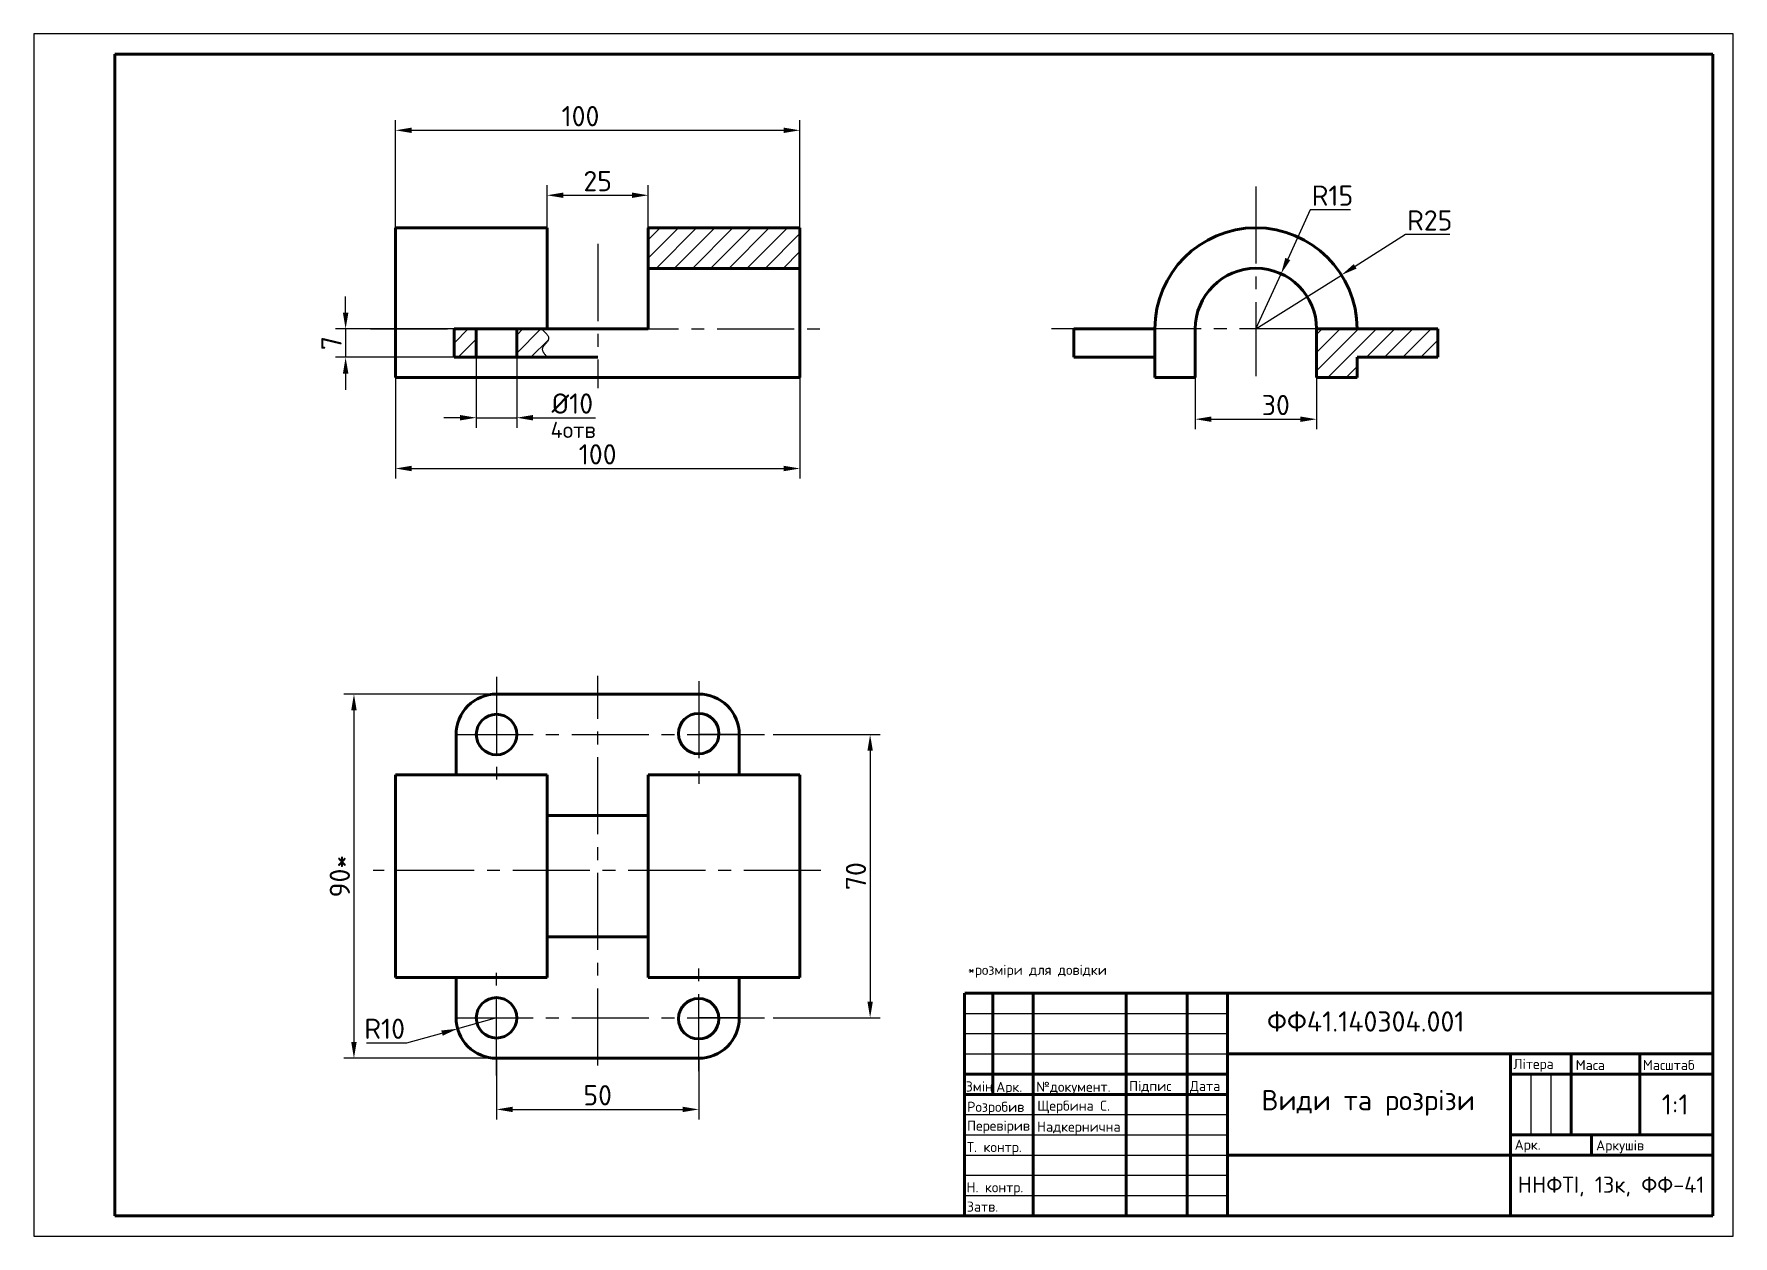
# Model space of a CAD drawing. Header units: millimetres. Extents: x -1865 to 2667, y -531 to 536.
# Drawn here: x 0 to 420, y 0 to 297 of the extents above; entities that cross this region are included whole.
import ezdxf

# ---------------------------------------------------------------- set-up
doc = ezdxf.new("R2010")
doc.units = ezdxf.units.MM
doc.linetypes.add('CENTER2', pattern=[28.575, 19.05, -3.175, 3.175, -3.175])
doc.layers.get('0').update_dxf_attribs({"color": 31})
for name, color, linetype in [('dim', 171, 'Continuous'), ('hatch', 214, 'CENTER2'), ('osi', 51, 'CENTER2'), ('r-text', 45, 'Continuous')]:
    doc.layers.add(name, color=color, linetype=linetype)
for name, color, linetype, lineweight in [('kontyr', 123, 'Continuous', 70), ('r-kontyr', 93, 'Continuous', 70), ('r-tonka', 151, 'Continuous', 25)]:
    doc.layers.add(name, color=color, linetype=linetype, lineweight=lineweight)
doc.styles.add('ДСТУ', font='isocpeur.ttf', dxfattribs={"height": 5})
doc.dimstyles.new('ДСТУ', dxfattribs={"dimtxt": 2.5, "dimasz": 4, "dimexe": 2.5, "dimexo": 0, "dimgap": 1, "dimtad": 1, "dimtoh": 1, "dimtxsty": 'ДСТУ', "dimcen": 2.5, "dimadec": 0, "dimazin": 0, "dimtfac": 1, "dimtmove": 0, "dimatfit": 3, "dimfxl": 1, "dimarcsym": 0})

msp = doc.modelspace()

# ---------------------------------------------------------------- texts
at = {"layer": 'dim', "attachment_point": 1, "style": 'ДСТУ'}
for s, width, insert, char_height in [('4отв', 18.92174, (127.703, 201.184), 4), ('\\pxi-3,l4,t4;*розміри для довідки', 55.54241, (228.382, 67.009), 2.5)]:
    msp.add_mtext_dynamic_manual_height_columns(s, width=width, gutter_width=25, heights=[0], dxfattribs=dict(at, insert=insert, char_height=char_height))
at = {"layer": 'r-text', "attachment_point": 1, "style": 'ДСТУ'}
for s, width, gutter_width, insert, char_height in [('ФФ41.140304.001', 55.63223, 25, (304.794, 55.508), 5), ('Літера', 10, 12.5, (365.719, 43.779), 2.5), ('Маса', 10, 12.5, (381.112, 43.478), 2.5), ('Масштаб', 10, 12.5, (397.723, 43.506), 2.5), ('Змін', 10, 25, (230.326, 38.19), 2.5), ('Арк.', 10, 12.5, (237.848, 38.089), 2.5), ('\\pxi-3,l4,t4;№документ.', 22.4284, 12.5, (245.257, 38.112), 2.5), ('Підпис', 10, 12.5, (270.72, 38.315), 2.5), ('Види та розрізи', 62.32026, 25, (303.426, 36.068), 5), ('1:1', 9.57604, 25, (402.378, 35.005), 5), ('Розробив', 12.31071, 12.5, (230.674, 33.162), 2.5), ('\\pxt5;Щербина С.', 17.45315, 25, (248.018, 33.451), 2.5), ('Перевірив', 10, 12.5, (230.674, 28.501), 2.5), ('Надкернична', 18.69558, 25, (247.959, 28.249), 2.5), ('Т. контр.', 14.47953, 12.5, (230.616, 23.236), 2.5), ('Арк.', 10, 12.5, (366.016, 23.807), 2.5), ('Аркушів', 10, 12.5, (386.146, 23.642), 2.5), ('Н. контр.', 14.84177, 12.5, (230.536, 13.293), 2.5), ('ННФТІ, 13к, ФФ-41', 58.66404, 25, (366.776, 14.684), 4), ('Затв.', 10, 12.5, (230.598, 8.514), 2.5)]:
    msp.add_mtext_dynamic_manual_height_columns(s, width=width, gutter_width=gutter_width, heights=[0], dxfattribs=dict(at, insert=insert, char_height=char_height))
at = {"layer": 'r-text', "insert": (285.727, 38.315), "char_height": 2.5, "attachment_point": 1, "style": 'ДСТУ'}
msp.add_mtext('Дата', dxfattribs=at)

# ---------------------------------------------------------------- blocks, each defined once
blk = doc.blocks.new('*D9')
at = {"layer": 'Defpoints', "color": 0, "transparency": 16777216}
for p in [(109.34, 220.61), (119.34, 220.61), (119.34, 202.19)]:
    blk.add_point(p, dxfattribs=at)
at = {"layer": 'dim', "color": 0, "lineweight": -2, "transparency": 16777216}
for p, q in [((109.34, 220.61), (109.34, 199.69)), ((119.34, 220.61), (119.34, 199.69)), ((105.34, 202.19), (101.34, 202.19)), ((109.34, 202.19), (119.34, 202.19)), ((123.34, 202.19), (138.84, 202.19))]:
    blk.add_line(p, q, dxfattribs=at)
at = {"layer": 'dim', "color": 0, "transparency": 16777216}
for points in [[(105.34, 202.86), (105.34, 201.52), (109.34, 202.19)], [(123.34, 202.86), (123.34, 201.52), (119.34, 202.19)]]:
    blk.add_solid(points, dxfattribs=at)
at = {"layer": 'dim', "color": 0, "transparency": 16777216, "insert": (133.09, 205.69), "char_height": 5, "attachment_point": 5, "style": 'ДСТУ'}
blk.add_mtext('%%C10', dxfattribs=at)
blk = doc.blocks.new('*D10')
at = {"layer": 'Defpoints', "color": 0, "transparency": 16777216}
for p in [(189.34, 273.2), (89.34, 249.11), (189.34, 249.11)]:
    blk.add_point(p, dxfattribs=at)
at = {"layer": 'dim', "color": 0, "lineweight": -2, "transparency": 16777216}
for p, q in [((89.34, 249.11), (89.34, 275.7)), ((93.34, 273.2), (185.34, 273.2)), ((189.34, 249.11), (189.34, 275.7))]:
    blk.add_line(p, q, dxfattribs=at)
at = {"layer": 'dim', "color": 0, "transparency": 16777216}
for points in [[(93.34, 273.87), (93.34, 272.54), (89.34, 273.2)], [(185.34, 273.87), (185.34, 272.54), (189.34, 273.2)]]:
    blk.add_solid(points, dxfattribs=at)
at = {"layer": 'dim', "color": 0, "transparency": 16777216, "insert": (135.09, 276.7), "char_height": 5, "attachment_point": 5, "style": 'ДСТУ'}
blk.add_mtext('100', dxfattribs=at)
blk = doc.blocks.new('*D11')
at = {"layer": 'Defpoints', "color": 0, "transparency": 16777216}
for p in [(287.07, 212.11), (317.07, 212.11), (317.07, 201.82)]:
    blk.add_point(p, dxfattribs=at)
at = {"layer": 'dim', "color": 0, "lineweight": -2, "transparency": 16777216}
for p, q in [((287.07, 212.11), (287.07, 199.32)), ((317.07, 212.11), (317.07, 199.32)), ((291.07, 201.82), (313.07, 201.82))]:
    blk.add_line(p, q, dxfattribs=at)
at = {"layer": 'dim', "color": 0, "transparency": 16777216}
for points in [[(291.07, 202.49), (291.07, 201.15), (287.07, 201.82)], [(313.07, 202.49), (313.07, 201.15), (317.07, 201.82)]]:
    blk.add_solid(points, dxfattribs=at)
at = {"layer": 'dim', "color": 0, "transparency": 16777216, "insert": (306.98, 205.32), "char_height": 5, "attachment_point": 5, "style": 'ДСТУ'}
blk.add_mtext('30', dxfattribs=at)
blk = doc.blocks.new('*D12')
at = {"layer": 'Defpoints', "color": 0, "transparency": 16777216}
for p in [(103.84, 224.11), (77.04, 217.11), (103.84, 217.11)]:
    blk.add_point(p, dxfattribs=at)
at = {"layer": 'dim', "color": 0, "lineweight": -2, "transparency": 16777216}
for p, q in [((77.04, 228.11), (77.04, 232.11)), ((103.84, 224.11), (74.54, 224.11)), ((77.04, 224.11), (77.04, 217.11)), ((103.84, 217.11), (74.54, 217.11)), ((77.04, 213.11), (77.04, 209.11))]:
    blk.add_line(p, q, dxfattribs=at)
at = {"layer": 'dim', "color": 0, "transparency": 16777216}
for points in [[(76.37, 228.11), (77.71, 228.11), (77.04, 224.11)], [(76.37, 213.11), (77.71, 213.11), (77.04, 217.11)]]:
    blk.add_solid(points, dxfattribs=at)
at = {"layer": 'dim', "color": 0, "transparency": 16777216, "insert": (73.54, 220.61), "char_height": 5, "attachment_point": 5, "rotation": 90, "style": 'ДСТУ'}
blk.add_mtext('7', dxfattribs=at)
blk = doc.blocks.new('*D13')
at = {"layer": 'Defpoints', "color": 0, "transparency": 16777216}
for p in [(114.34, 133.91), (79.1, 43.91), (114.34, 43.91)]:
    blk.add_point(p, dxfattribs=at)
at = {"layer": 'dim', "color": 0, "lineweight": -2, "transparency": 16777216}
for p, q in [((114.34, 133.91), (76.6, 133.91)), ((79.1, 129.91), (79.1, 47.91)), ((114.34, 43.91), (76.6, 43.91))]:
    blk.add_line(p, q, dxfattribs=at)
at = {"layer": 'dim', "color": 0, "transparency": 16777216}
for points in [[(78.43, 129.91), (79.77, 129.91), (79.1, 133.91)], [(78.43, 47.91), (79.77, 47.91), (79.1, 43.91)]]:
    blk.add_solid(points, dxfattribs=at)
at = {"layer": 'dim', "color": 0, "transparency": 16777216, "insert": (75.6, 88.91), "char_height": 5, "attachment_point": 5, "rotation": 90, "style": 'ДСТУ'}
blk.add_mtext('90*', dxfattribs=at)
blk = doc.blocks.new('*D15')
at = {"layer": 'Defpoints', "color": 0, "transparency": 16777216}
for p in [(323.21, 237.45), (302.07, 224.11)]:
    blk.add_point(p, dxfattribs=at)
at = {"layer": 'dim', "color": 0, "lineweight": -2, "transparency": 16777216}
for p, q in [((339.03, 247.44), (326.59, 239.59)), ((350.03, 247.44), (339.03, 247.44)), ((302.07, 224.11), (323.21, 237.45))]:
    blk.add_line(p, q, dxfattribs=at)
at = {"layer": 'dim', "color": 0, "transparency": 16777216}
blk.add_solid([(326.24, 240.15), (326.95, 239.03), (323.21, 237.45)], dxfattribs=at)
at = {"layer": 'dim', "color": 0, "transparency": 16777216, "insert": (345.03, 250.94), "char_height": 5, "attachment_point": 5, "style": 'ДСТУ'}
blk.add_mtext('R25', dxfattribs=at)
blk = doc.blocks.new('*D16')
at = {"layer": 'Defpoints', "color": 0, "transparency": 16777216}
for p in [(308.28, 237.76), (302.07, 224.11)]:
    blk.add_point(p, dxfattribs=at)
at = {"layer": 'dim', "color": 0, "lineweight": -2, "transparency": 16777216}
for p, q in [((315.48, 253.57), (309.94, 241.4)), ((325.48, 253.57), (315.48, 253.57)), ((302.07, 224.11), (308.28, 237.76))]:
    blk.add_line(p, q, dxfattribs=at)
at = {"layer": 'dim', "color": 0, "transparency": 16777216}
blk.add_solid([(309.33, 241.68), (310.55, 241.13), (308.28, 237.76)], dxfattribs=at)
at = {"layer": 'dim', "color": 0, "transparency": 16777216, "insert": (320.98, 257.07), "char_height": 5, "attachment_point": 5, "style": 'ДСТУ'}
blk.add_mtext('R15', dxfattribs=at)
blk = doc.blocks.new('*D20')
at = {"layer": 'Defpoints', "color": 0, "transparency": 16777216}
for p in [(182.74, 123.91), (182.74, 53.91), (206.69, 53.91)]:
    blk.add_point(p, dxfattribs=at)
at = {"layer": 'dim', "color": 0, "lineweight": -2, "transparency": 16777216}
for p, q in [((182.74, 123.91), (209.19, 123.91)), ((206.69, 119.91), (206.69, 57.91)), ((182.74, 53.91), (209.19, 53.91))]:
    blk.add_line(p, q, dxfattribs=at)
at = {"layer": 'dim', "color": 0, "transparency": 16777216}
for points in [[(206.03, 119.91), (207.36, 119.91), (206.69, 123.91)], [(206.03, 57.91), (207.36, 57.91), (206.69, 53.91)]]:
    blk.add_solid(points, dxfattribs=at)
at = {"layer": 'dim', "color": 0, "transparency": 16777216, "insert": (203.19, 88.91), "char_height": 5, "attachment_point": 5, "rotation": 90, "style": 'ДСТУ'}
blk.add_mtext('70', dxfattribs=at)
blk = doc.blocks.new('*D21')
at = {"layer": 'Defpoints', "color": 0, "transparency": 16777216}
for p in [(104.71, 51.21), (114.34, 53.91)]:
    blk.add_point(p, dxfattribs=at)
at = {"layer": 'dim', "color": 0, "lineweight": -2, "transparency": 16777216}
for p, q in [((114.34, 53.91), (104.71, 51.21)), ((82.19, 47.71), (92.19, 47.71)), ((92.19, 47.71), (100.86, 50.14))]:
    blk.add_line(p, q, dxfattribs=at)
at = {"layer": 'dim', "color": 0, "transparency": 16777216}
blk.add_solid([(100.68, 50.78), (101.04, 49.49), (104.71, 51.21)], dxfattribs=at)
at = {"layer": 'dim', "color": 0, "transparency": 16777216, "insert": (86.69, 51.21), "char_height": 5, "attachment_point": 5, "style": 'ДСТУ'}
blk.add_mtext('R10', dxfattribs=at)
blk = doc.blocks.new('*D22')
at = {"layer": 'Defpoints', "color": 0, "transparency": 16777216}
for p in [(114.34, 43.91), (164.34, 43.91), (164.34, 31.28)]:
    blk.add_point(p, dxfattribs=at)
at = {"layer": 'dim', "color": 0, "lineweight": -2, "transparency": 16777216}
for p, q in [((114.34, 43.91), (114.34, 28.78)), ((164.34, 43.91), (164.34, 28.78)), ((118.34, 31.28), (160.34, 31.28))]:
    blk.add_line(p, q, dxfattribs=at)
at = {"layer": 'dim', "color": 0, "transparency": 16777216}
for points in [[(118.34, 31.94), (118.34, 30.61), (114.34, 31.28)], [(160.34, 31.94), (160.34, 30.61), (164.34, 31.28)]]:
    blk.add_solid(points, dxfattribs=at)
at = {"layer": 'dim', "color": 0, "transparency": 16777216, "insert": (139.34, 34.78), "char_height": 5, "attachment_point": 5, "rotation": 359.9995, "style": 'ДСТУ'}
blk.add_mtext('50', dxfattribs=at)
blk = doc.blocks.new('*D25')
at = {"layer": 'Defpoints', "color": 0, "transparency": 16777216}
for p in [(89.34, 212.11), (189.34, 212.11), (189.34, 189.64)]:
    blk.add_point(p, dxfattribs=at)
at = {"layer": 'dim', "color": 0, "lineweight": -2, "transparency": 16777216}
for p, q in [((89.34, 212.11), (89.34, 187.14)), ((189.34, 212.11), (189.34, 187.14)), ((93.34, 189.64), (185.34, 189.64))]:
    blk.add_line(p, q, dxfattribs=at)
at = {"layer": 'dim', "color": 0, "transparency": 16777216}
for points in [[(93.34, 190.31), (93.34, 188.97), (89.34, 189.64)], [(185.34, 190.31), (185.34, 188.97), (189.34, 189.64)]]:
    blk.add_solid(points, dxfattribs=at)
at = {"layer": 'dim', "color": 0, "transparency": 16777216, "insert": (139.34, 193.14), "char_height": 5, "attachment_point": 5, "style": 'ДСТУ'}
blk.add_mtext('100', dxfattribs=at)
blk = doc.blocks.new('*D26')
at = {"layer": 'Defpoints', "color": 0, "transparency": 16777216}
for p in [(151.84, 257.15), (126.84, 249.11), (151.84, 249.11)]:
    blk.add_point(p, dxfattribs=at)
at = {"layer": 'dim', "color": 0, "lineweight": -2, "transparency": 16777216}
for p, q in [((126.84, 249.11), (126.84, 259.65)), ((130.84, 257.15), (147.84, 257.15)), ((151.84, 249.11), (151.84, 259.65))]:
    blk.add_line(p, q, dxfattribs=at)
at = {"layer": 'dim', "color": 0, "transparency": 16777216}
for points in [[(130.84, 257.82), (130.84, 256.49), (126.84, 257.15)], [(147.84, 257.82), (147.84, 256.49), (151.84, 257.15)]]:
    blk.add_solid(points, dxfattribs=at)
at = {"layer": 'dim', "color": 0, "transparency": 16777216, "insert": (139.34, 260.65), "char_height": 5, "attachment_point": 5, "style": 'ДСТУ'}
blk.add_mtext('25', dxfattribs=at)

# ---------------------------------------------------------------- dimensions: what is measured, and where the dimension line sits
at = {"layer": 'dim'}
for base, p1, p2, picture, middle in [((189.345, 273.203), (89.345, 249.111), (189.345, 249.111), '*D10', (135.095, 273.203)), ((317.068, 201.82), (287.068, 212.111), (317.068, 212.111), '*D11', (306.984, 201.82))]:
    dim = msp.add_linear_dim(base=base, p1=p1, p2=p2, dimstyle='ДСТУ', dxfattribs=at)
    dim.commit()
    dim.dimension.update_dxf_attribs({"geometry": picture, "text_midpoint": middle, "dimtype": 160})
for base, p1, p2, picture, middle in [((151.845, 257.153), (126.845, 249.111), (151.845, 249.111), '*D26', (139.345, 260.653)), ((189.345, 189.639), (89.345, 212.111), (189.345, 212.111), '*D25', (139.345, 193.139))]:
    dim = msp.add_linear_dim(base=base, p1=p1, p2=p2, dimstyle='ДСТУ', dxfattribs=at)
    dim.commit()
    dim.dimension.update_dxf_attribs({"geometry": picture, "text_midpoint": middle})
for mpoint, picture, middle in [((308.283, 237.763), '*D16', (320.98, 253.569)), ((323.209, 237.455), '*D15', (345.031, 247.441))]:
    dim = msp.add_radius_dim(center=(302.068, 224.111), mpoint=mpoint, dimstyle='ДСТУ', dxfattribs=at)
    dim.commit()
    dim.dimension.update_dxf_attribs({"geometry": picture, "text_midpoint": middle, "dimtype": 164})
for base, p1, p2, picture, middle in [((77.039, 217.111), (103.845, 224.111), (103.845, 217.111), '*D12', (73.539, 220.611)), ((206.695, 53.908), (182.736, 123.908), (182.735, 53.908), '*D20', (203.195, 88.908))]:
    dim = msp.add_linear_dim(base=base, p1=p1, p2=p2, angle=90, dimstyle='ДСТУ', dxfattribs=at)
    dim.commit()
    dim.dimension.update_dxf_attribs({"geometry": picture, "text_midpoint": middle})
dim = msp.add_linear_dim(base=(119.345, 202.189), p1=(109.345, 220.611), p2=(119.345, 220.611), text='%%C<>', dimstyle='ДСТУ', dxfattribs=at)
dim.commit()
dim.dimension.update_dxf_attribs({"geometry": '*D9', "text_midpoint": (133.095, 205.689)})
dim = msp.add_linear_dim(base=(79.101, 43.909), p1=(114.345, 133.909), p2=(114.344, 43.909), angle=90, text='<>*', dimstyle='ДСТУ', dxfattribs=at)
dim.commit()
dim.dimension.update_dxf_attribs({"geometry": '*D13', "text_midpoint": (75.601, 88.909)})
dim = msp.add_radius_dim(center=(114.344, 53.909), mpoint=(104.714, 51.214), dimstyle='ДСТУ', dxfattribs=at)
dim.commit()
dim.dimension.update_dxf_attribs({"geometry": '*D21', "text_midpoint": (86.694, 51.212)})
dim = msp.add_aligned_dim(p1=(114.344, 43.909), p2=(164.344, 43.908), distance=-12.632, dimstyle='ДСТУ', dxfattribs=at)
dim.commit()
dim.dimension.update_dxf_attribs({"geometry": '*D22', "text_midpoint": (139.344, 34.776)})

# ---------------------------------------------------------------- hatches: boundary and pattern name
at = {"layer": 'hatch'}
h = msp.add_hatch(dxfattribs=at)
h.set_pattern_fill('ANSI31', color=256)
edge = h.paths.add_edge_path()
edge.add_spline(control_points=[(126.981, 217.111), (126.256, 217.835), (124.744, 219.344), (128.312, 221.662), (126.408, 223.259), (125.392, 224.111)], knot_values=[0, 0, 0, 0, 2.5277529, 5.2658481, 8.3946434, 8.3946434, 8.3946434, 8.3946434], degree=3, periodic=0)
edge.add_line((125.392, 224.111), (119.345, 224.111))
edge.add_line((119.345, 224.111), (119.345, 217.111))
edge.add_line((119.345, 217.111), (126.981, 217.111))
h.paths.add_polyline_path([(109.345, 224.111), (103.845, 224.111), (103.845, 217.111), (109.345, 217.111)])
h.paths.add_polyline_path([(189.345, 249.111), (151.845, 249.111), (151.845, 239.094), (189.345, 239.094)])
h.paths.add_polyline_path([(347.068, 224.111), (317.068, 224.111), (317.068, 212.111), (327.068, 212.111), (327.068, 217.111), (347.068, 217.111)])

# ---------------------------------------------------------------- linework, layer by layer
for p, q in [((230, 60), (230, 60)), ((365, 45), (365, 45)), ((230, 35), (230, 35)), ((230, 35), (230, 35)), ((230, 35), (230, 35)), ((230, 35), (230, 35)), ((380, 25), (380, 25)), ((415, 20), (415, 20)), ((247, 5), (247, 5)), ((247, 5), (247, 5)), ((247, 5), (247, 5)), ((247, 5), (247, 5)), ((247, 5), (247, 5)), ((247, 5), (247, 5)), ((247, 5), (247, 5))]:
    msp.add_line(p, q)
msp.add_spline([(125.392, 224.111), (127.188, 221.549), (125.669, 219.271), (126.981, 217.111)], degree=3, dxfattribs=at)
at = {"layer": 'kontyr'}
for p, q in [((89.345, 249.111), (126.845, 249.111)), ((89.345, 249.111), (89.345, 212.111)), ((126.845, 249.111), (126.845, 224.111)), ((151.845, 249.111), (189.345, 249.111)), ((151.845, 249.111), (151.845, 224.111)), ((189.345, 249.111), (189.345, 212.111)), ((151.845, 239.094), (189.345, 239.094)), ((103.845, 224.111), (151.845, 224.111)), ((103.845, 217.111), (103.845, 224.111)), ((109.345, 217.111), (109.345, 224.111)), ((119.345, 217.111), (119.345, 224.111)), ((277.068, 224.111), (257.068, 224.111)), ((257.068, 224.111), (257.068, 217.111)), ((277.068, 224.111), (277.068, 212.111)), ((287.068, 224.111), (287.068, 212.111)), ((317.068, 224.111), (317.068, 212.111)), ((317.068, 224.111), (347.068, 224.111)), ((347.068, 224.111), (347.068, 217.111)), ((139.345, 217.111), (103.845, 217.111)), ((257.068, 217.111), (277.068, 217.111)), ((327.068, 217.111), (327.068, 212.111)), ((347.068, 217.111), (327.068, 217.111)), ((189.345, 212.111), (89.345, 212.111)), ((277.068, 212.111), (287.068, 212.111)), ((317.068, 212.111), (327.068, 212.111)), ((114.345, 133.909), (164.345, 133.908)), ((104.345, 123.971), (104.345, 113.909)), ((174.345, 123.908), (174.345, 113.908)), ((89.344, 88.909), (89.345, 113.909)), ((126.845, 113.909), (89.345, 113.909)), ((126.844, 63.909), (126.845, 113.909)), ((151.844, 63.908), (151.845, 113.908)), ((151.845, 113.908), (189.345, 113.908)), ((189.344, 63.908), (189.345, 113.908)), ((126.845, 103.909), (151.845, 103.908)), ((89.344, 88.909), (89.344, 63.909)), ((126.844, 73.909), (151.844, 73.908)), ((126.844, 63.909), (89.344, 63.909)), ((104.344, 53.847), (104.344, 63.909)), ((151.844, 63.908), (189.344, 63.908)), ((174.344, 53.908), (174.344, 63.908)), ((114.344, 43.909), (164.344, 43.908))]:
    msp.add_line(p, q, dxfattribs=at)
for centre in [(114.345, 123.909), (164.317, 124.133), (114.344, 53.909), (164.316, 53.683)]:
    msp.add_circle(centre, 5, dxfattribs=at)
for centre, radius, start, end in [((302.068, 224.111), 25, 0, 180), ((302.068, 224.111), 15, 0, 180), ((114.345, 123.909), 10, 89.99951, 180.35456), ((164.345, 123.908), 10, 359.99951, 90.15791), ((164.345, 123.908), 10, 269.84111, 269.99951), ((164.344, 53.908), 10, 89.99951, 90.15791), ((114.344, 53.909), 10, 179.64446, 269.99951), ((164.344, 53.908), 10, 269.84111, 359.99951)]:
    msp.add_arc(centre, radius, start, end, dxfattribs=at)
at = {"layer": 'osi'}
for p, q in [((302.068, 259.314), (302.068, 212.489)), ((139.345, 245.123), (139.345, 209.499)), ((83.15, 224.111), (195.54, 224.111)), ((317.068, 224.111), (251.562, 224.111)), ((114.345, 138.168), (114.344, 109.649)), ((139.344, 42.101), (139.345, 138.45)), ((164.317, 137.09), (164.317, 111.176)), ((104.345, 123.909), (182.736, 123.908)), ((174.345, 123.908), (164.345, 123.908)), ((194.538, 90.275), (83.85, 90.275)), ((114.344, 39.649), (114.344, 68.168)), ((164.316, 40.726), (164.317, 66.64)), ((104.344, 53.909), (182.735, 53.908)), ((174.344, 53.908), (164.344, 53.908))]:
    msp.add_line(p, q, dxfattribs=at)
at = {"layer": 'r-kontyr'}
for p, q in [((415, 292), (20, 292)), ((20, 292), (20, 5)), ((415, 5), (415, 292)), ((229.986, 60.006), (229.986, 5.006)), ((415.086, 60), (230.086, 60)), ((237, 60), (237, 35)), ((247, 60), (247, 5)), ((270, 60), (270, 5)), ((285.086, 60), (285.086, 5)), ((295, 60), (295, 5)), ((295, 45), (415, 45)), ((365, 20), (365, 45)), ((380, 45), (380, 25)), ((397, 45), (397, 25)), ((230, 40), (295, 40)), ((365, 40), (415, 40)), ((295, 35), (230, 35)), ((415, 25), (365, 25)), ((385, 20), (385, 25)), ((415, 20), (295, 20)), ((365, 20), (365, 5)), ((20, 5), (415, 5))]:
    msp.add_line(p, q, dxfattribs=at)
at = {"layer": 'r-tonka'}
for p, q in [((420, 297), (0, 297)), ((0, 297), (0, 0)), ((420, 0), (420, 297)), ((230.086, 55), (295.086, 55)), ((289.608, 55), (289.608, 55)), ((229.961, 50.002), (294.961, 50.002)), ((229.993, 45.002), (294.993, 45.002)), ((370, 40), (370, 25)), ((375, 40), (375, 25)), ((229.986, 30.002), (294.986, 30.002)), ((229.992, 25.002), (294.992, 25.002)), ((229.999, 20.002), (294.999, 20.002)), ((230.005, 15.002), (295.005, 15.002)), ((229.961, 10.002), (294.961, 10.002)), ((0, 0), (420, 0))]:
    msp.add_line(p, q, dxfattribs=at)

msp.set_redraw_order([(e.dxf.handle, doc.entitydb.next_handle()) for e in msp.query("TEXT MTEXT ATTDEF DIMENSION ARC_DIMENSION")])  # texts and dimensions are drawn at this point

doc.saveas('drawing.dxf')
